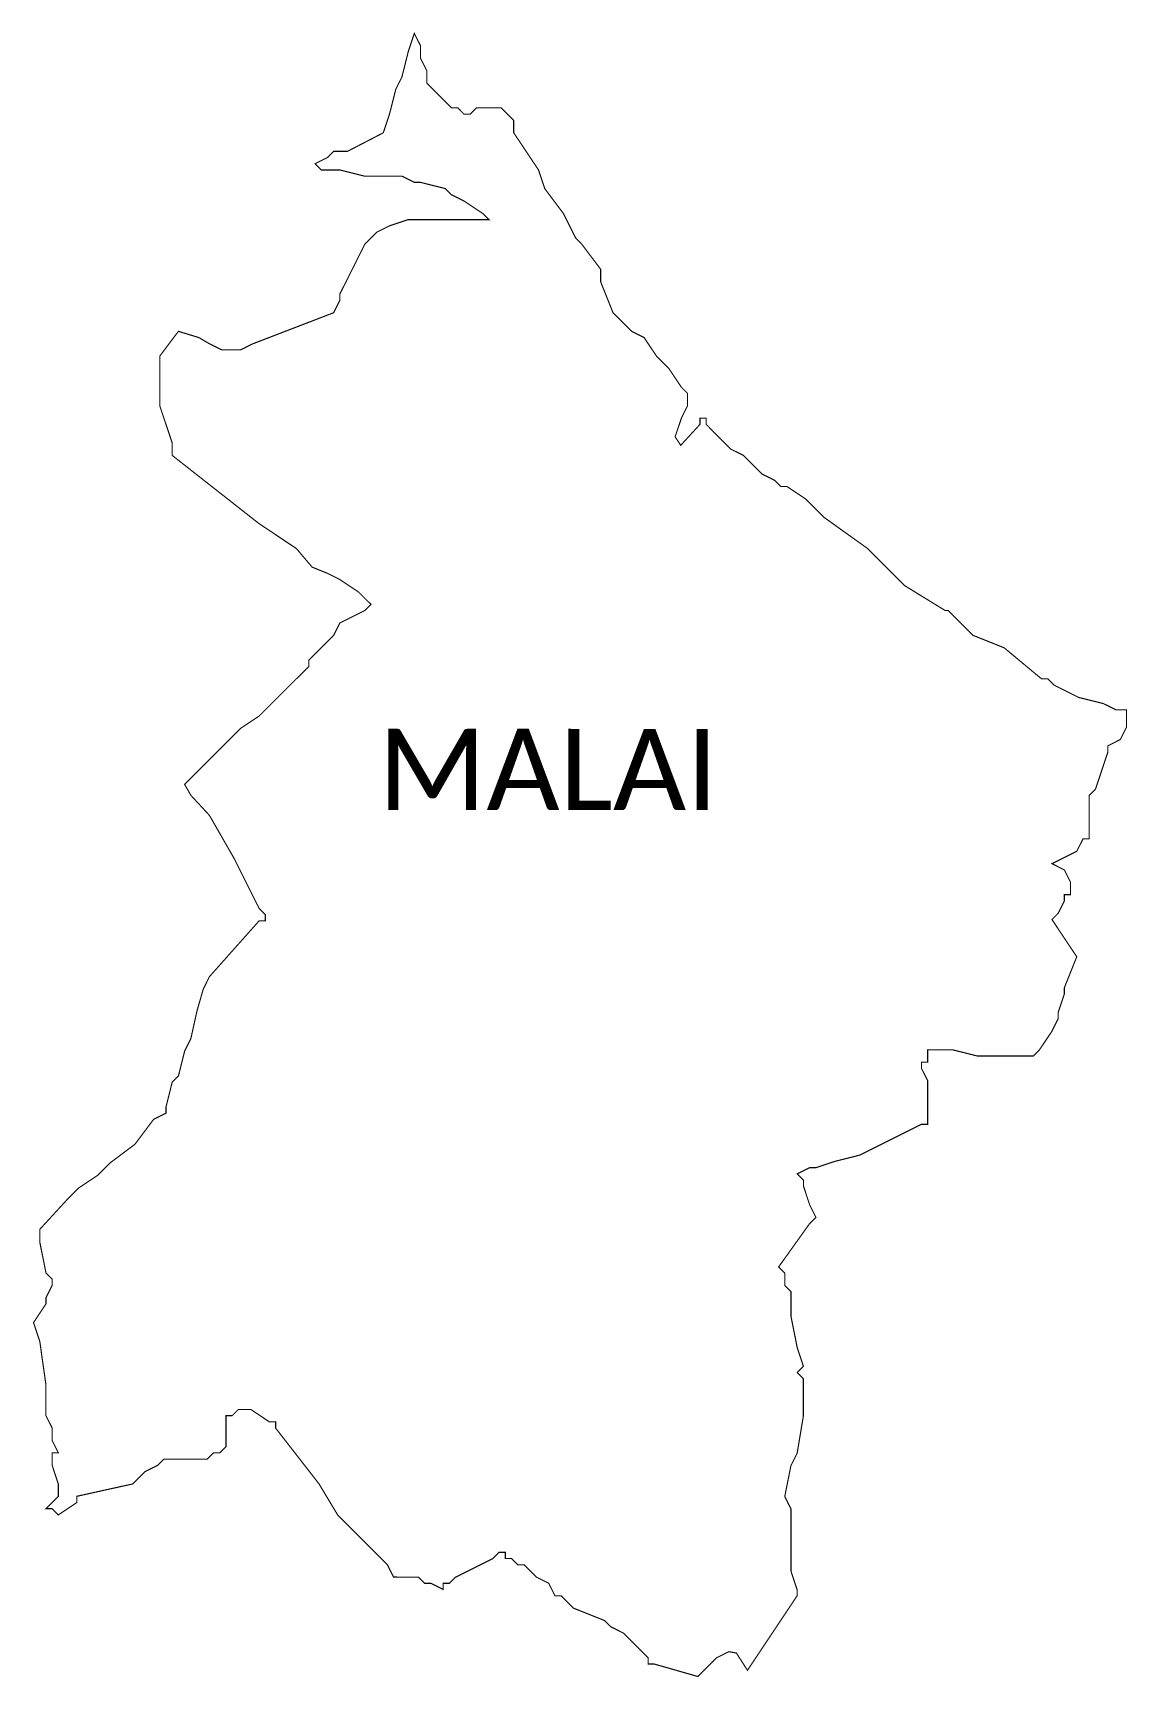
# Model space of a CAD drawing. Header units: metres. Extents: x 344688 to 348887, y 1760457 to 1763913.
# Drawn here: x 346953 to 348887, y 1761005 to 1763913 of the extents above; entities that cross this region are included whole.
import ezdxf

# ---------------------------------------------------------------- set-up
doc = ezdxf.new("R2010")
doc.units = ezdxf.units.M
doc.layers.add('VILLAGE NAME', color=250, linetype='Continuous')

msp = doc.modelspace()

# ---------------------------------------------------------------- texts
at = {"layer": 'VILLAGE NAME', "insert": (347563, 1762682.4), "char_height": 143.7, "attachment_point": 1, "rotation": 359.9793}
msp.add_mtext_dynamic_manual_height_columns('{\\fCalibri|b0|i0|c0|p34;MALAI}', width=1418, gutter_width=718.5, heights=[0], dxfattribs=at)

# ---------------------------------------------------------------- linework, layer by layer
at = {"color": 6, "const_width": 2}
msp.add_lwpolyline([(347627.1, 1763912.5), (347638.1, 1763890.5), (347638.1, 1763868.5), (347649.1, 1763846.6), (347649.1, 1763824.6), (347693, 1763780.7), (347704, 1763780.7), (347714.9, 1763769.7), (347725.9, 1763769.7), (347736.9, 1763780.7), (347780.8, 1763780.7), (347802.8, 1763758.8), (347802.8, 1763736.8), (347846.7, 1763671), (347857.7, 1763638), (347890.6, 1763594.1), (347912.6, 1763550.2), (347923.5, 1763539.2), (347956.5, 1763495.3), (347956.5, 1763473.3), (347978.4, 1763418.4), (348011.4, 1763385.5), (348033.3, 1763374.5), (348055.3, 1763341.6), (348077.2, 1763319.6), (348099.2, 1763286.7), (348110.2, 1763275.7), (348110.2, 1763253.8), (348099.2, 1763231.8), (348088.2, 1763198.9), (348098.1, 1763183.8), (348132.1, 1763220.9), (348132.1, 1763231.8), (348143.1, 1763231.8), (348143.1, 1763220.9), (348187, 1763176.9), (348209, 1763166), (348241.9, 1763133), (348263.9, 1763122), (348274.8, 1763111.1), (348285.8, 1763111.1), (348318.7, 1763089.1), (348351.7, 1763056.2), (348428.5, 1763001.3), (348494.4, 1762935.4), (348565.8, 1762891.5), (348571.2, 1762891.5), (348615.1, 1762847.6), (348670, 1762825.6), (348735.9, 1762770.8), (348746.9, 1762770.8), (348757.9, 1762759.8), (348801.8, 1762737.8), (348845.7, 1762726.8), (348867.7, 1762715.9), (348886.3, 1762715.9), (348886.3, 1762685.2), (348875.3, 1762663.3), (348853.4, 1762652.3), (348853.4, 1762641.3), (348831.4, 1762575.4), (348820.4, 1762564.5), (348820.4, 1762487.6), (348809.4, 1762487.6), (348798.4, 1762465.7), (348754.5, 1762443.7), (348776.4, 1762432.7), (348787.4, 1762410.8), (348787.4, 1762388.8), (348776.4, 1762388.8), (348776.4, 1762377.8), (348765.4, 1762355.9), (348754.5, 1762344.9), (348798.3, 1762279), (348776.4, 1762224.2), (348776.4, 1762213.2), (348765.4, 1762180.3), (348765.4, 1762169.3), (348754.4, 1762147.3), (348732.4, 1762114.4), (348721.4, 1762103.4), (348622.6, 1762103.5), (348578.7, 1762114.4), (348534.8, 1762114.4), (348534.8, 1762092.5), (348523.8, 1762092.5), (348523.8, 1762081.5), (348534.8, 1762059.6), (348534.8, 1761982.7), (348523.8, 1761982.7), (348414, 1761927.9), (348370.1, 1761916.9), (348337.1, 1761905.9), (348326.1, 1761905.9), (348304.2, 1761895), (348315.2, 1761884), (348315.2, 1761873), (348326.1, 1761840.1), (348337.1, 1761818.1), (348326.1, 1761807.1), (348271.2, 1761730.3), (348282.2, 1761719.3), (348282.2, 1761697.4), (348293.1, 1761686.4), (348293.1, 1761642.5), (348304.1, 1761587.6), (348315, 1761554.7), (348304.1, 1761543.7), (348315, 1761532.7), (348315, 1761466.8), (348304, 1761401), (348293, 1761379), (348282, 1761324.1), (348293, 1761302.2), (348293, 1761192.3), (348303.9, 1761159.4), (348303.9, 1761148.5), (348216.1, 1761016.8), (348196.5, 1761047.3), (348183.1, 1761049.7), (348161.2, 1761038.7), (348128.2, 1761005.8), (348051.4, 1761027.8), (348040.4, 1761027.8), (348040.4, 1761038.8), (347996.5, 1761082.7), (347974.6, 1761093.7), (347963.6, 1761104.7), (347908.7, 1761126.6), (347886.8, 1761148.6), (347875.8, 1761148.6), (347864.8, 1761170.6), (347842.8, 1761181.6), (347820.9, 1761203.5), (347809.9, 1761203.5), (347799, 1761214.5), (347788, 1761214.5), (347788, 1761225.5), (347777, 1761225.5), (347766, 1761214.5), (347700.2, 1761181.6), (347689.2, 1761170.7), (347678.2, 1761170.7), (347678.2, 1761159.7), (347656.2, 1761170.7), (347645.3, 1761170.7), (347634.3, 1761181.6), (347590.4, 1761181.7), (347579.4, 1761203.6), (347491.6, 1761291.5), (347458.7, 1761346.4), (347381.9, 1761445.2), (347381.9, 1761456.2), (347370.9, 1761456.2), (347338, 1761478.2), (347316, 1761478.2), (347305, 1761467.2), (347294.1, 1761467.2), (347294.1, 1761412.3), (347283.1, 1761401.4), (347272.1, 1761401.4), (347261.1, 1761390.4), (347184.2, 1761390.4), (347173.3, 1761379.4), (347151.3, 1761368.4), (347129.4, 1761346.5), (347030.5, 1761324.6), (347030.5, 1761313.6), (346997.6, 1761291.7), (346986.6, 1761302.6), (346975.6, 1761302.6), (346997.6, 1761324.6), (346997.6, 1761346.6), (346986.7, 1761379.5), (346986.7, 1761401.5), (346997.6, 1761401.5), (346986.7, 1761423.4), (346986.7, 1761445.4), (346975.7, 1761467.3), (346975.7, 1761522.2), (346964.8, 1761599.1), (346953.8, 1761632), (346975.8, 1761664.9), (346975.8, 1761675.9), (346986.8, 1761697.8), (346986.8, 1761708.8), (346975.8, 1761719.8), (346964.8, 1761774.7), (346964.8, 1761796.7), (347012.4, 1761848.6), (347034.3, 1761870.5), (347067.3, 1761892.5), (347089.2, 1761914.4), (347133.1, 1761947.4), (347166, 1761991.3), (347188, 1762002.3), (347188, 1762013.2), (347199, 1762057.2), (347210, 1762068.1), (347220.9, 1762112), (347231.9, 1762134), (347242.9, 1762183.4), (347253.9, 1762221.8), (347264.8, 1762243.8), (347352.7, 1762342.6), (347363.7, 1762342.6), (347363.7, 1762353.6), (347352.7, 1762364.5), (347308.8, 1762452.4), (347264.8, 1762529.2), (347231.9, 1762564.8), (347220.9, 1762584.1), (347319.7, 1762682.9), (347352.7, 1762704.9), (347440.5, 1762792.7), (347440.5, 1762803.7), (347484.4, 1762847.6), (347495.4, 1762869.5), (347539.3, 1762891.5), (347550.3, 1762902.5), (347528.3, 1762924.4), (347495.4, 1762946.4), (347473.4, 1762957.4), (347446.5, 1762968.3), (347418.5, 1763001.3), (347352.7, 1763045.2), (347199, 1763166), (347199, 1763187.9), (347177, 1763253.8), (347177, 1763341.6), (347210, 1763385.5), (347246, 1763374.5), (347264.8, 1763363.5), (347286.8, 1763352.6), (347319.7, 1763352.6), (347341.7, 1763363.5), (347484.4, 1763418.4), (347495.4, 1763440.4), (347495.4, 1763451.4), (347539.3, 1763539.2), (347561.3, 1763561.2), (347583.2, 1763572.1), (347616.1, 1763583.1), (347758.9, 1763583.1), (347747.9, 1763594.1), (347714.9, 1763616.1), (347693, 1763627), (347682, 1763638), (347638.1, 1763649), (347627.1, 1763649), (347605.2, 1763660), (347539.3, 1763660), (347495.4, 1763671), (347462.5, 1763671), (347451.5, 1763681.9), (347473.4, 1763692.9), (347484.4, 1763703.9), (347509, 1763703.9), (347572.3, 1763736.8), (347583.2, 1763769.7), (347594.2, 1763813.6), (347605.2, 1763835.6), (347616.1, 1763879.5), (347627.1, 1763912.5)], dxfattribs=at)

msp.set_redraw_order([(e.dxf.handle, doc.entitydb.next_handle()) for e in msp.query("TEXT MTEXT ATTDEF DIMENSION ARC_DIMENSION")])  # texts and dimensions are drawn at this point

doc.saveas('drawing.dxf')
